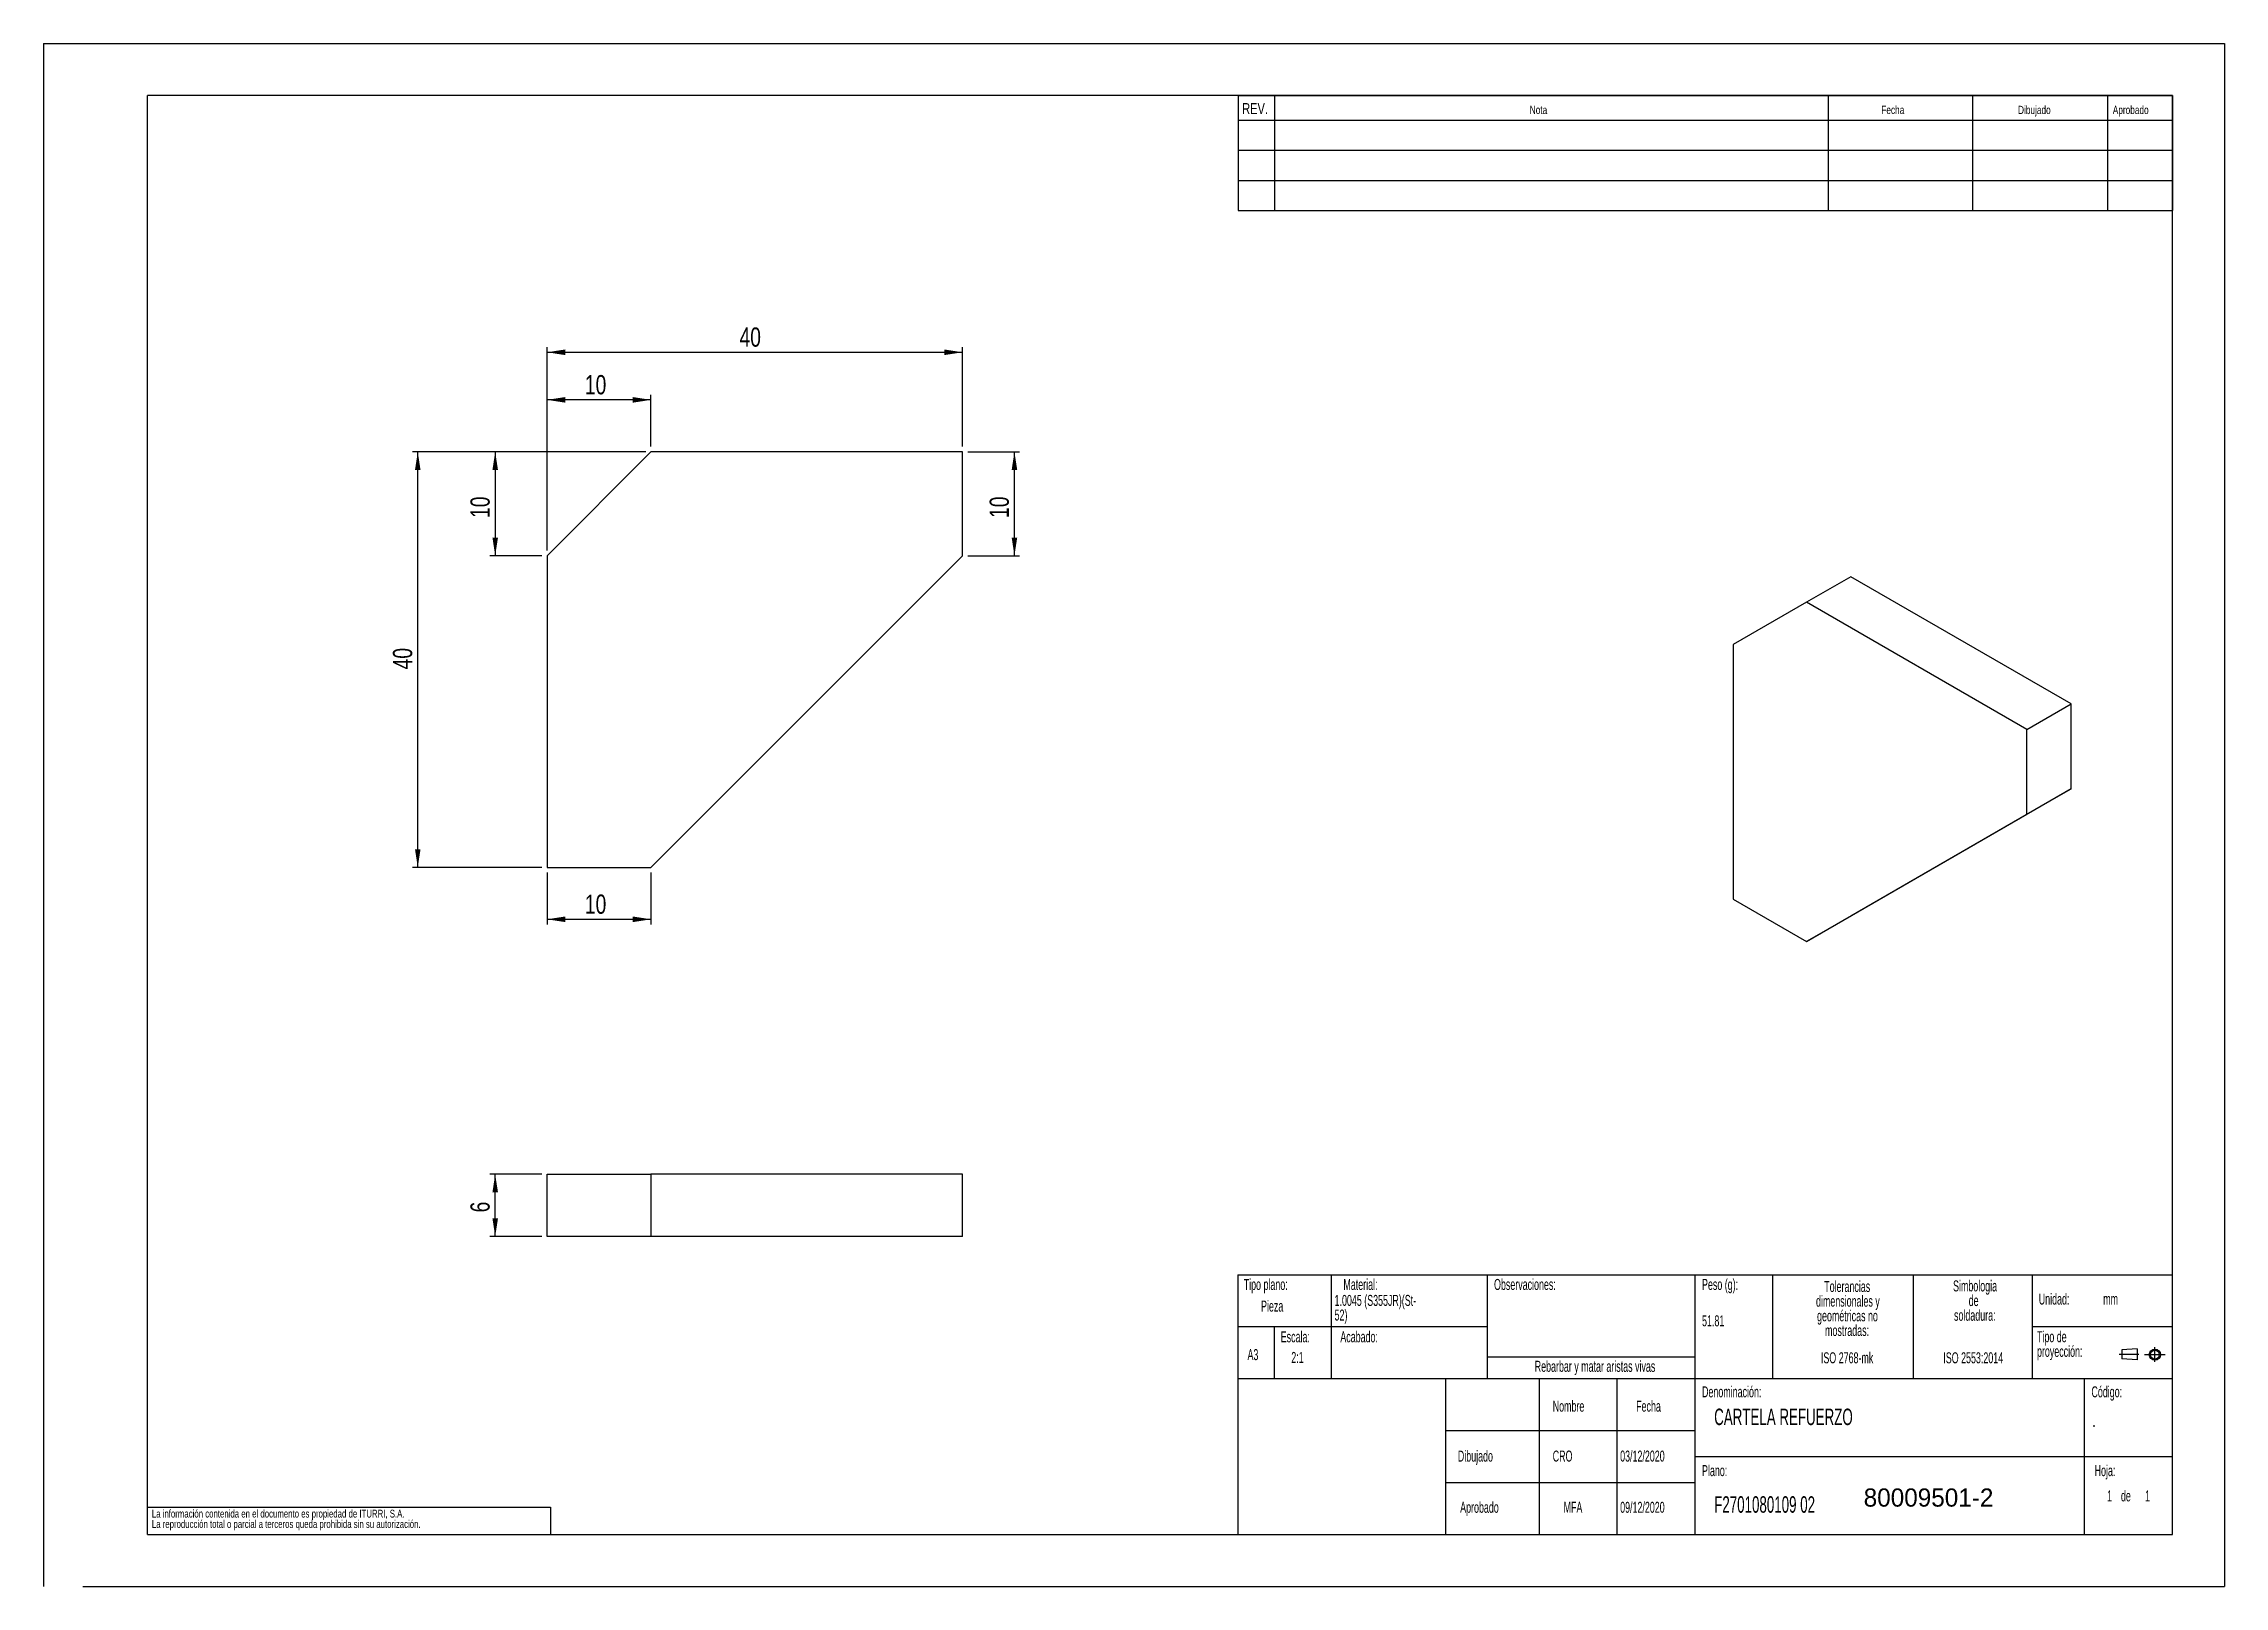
# Model space of a CAD drawing. Extents: x 0 to 2826, y 0 to 813.
# Drawn here: x 0 to 420, y 0 to 297 of the extents above; entities that cross this region are included whole.
import ezdxf

# ---------------------------------------------------------------- set-up
doc = ezdxf.new("R2010")
doc.units = 0
doc.linetypes.add('SLD-CENTRADA-TRAZOS-LARGOS', pattern=[19.05, 15.24, -1.27, 1.27, -1.27])
doc.linetypes.add('SLD-CONTINUA', pattern=[0])
doc.layers.get('0').update_dxf_attribs({"linetype": 'CONTINUOUS'})
doc.layers.add('FORMATO', color=7, linetype='SLD-CONTINUA')
doc.layers.add('SLD-0', color=179, linetype='SLD-CONTINUA')
doc.styles.add('SLDTEXTSTYLE0', font='TXT', dxfattribs={"width": 0.605})
doc.styles.add('SLDTEXTSTYLE1', font='TXT', dxfattribs={"width": 0.75})
doc.dimstyles.new('SLDDIMSTYLE0', dxfattribs={"dimtxt": 3.704167, "dimasz": 3.5, "dimexe": 0, "dimexo": 0.0625, "dimgap": 0.926042, "dimtad": 1, "dimdec": 1, "dimlfac": 0.5, "dimrnd": 1e-09, "dimzin": 12, "dimdsep": 46, "dimtxsty": 'SLDTEXTSTYLE1', "dimsah": 1, "dimcen": 0.09, "dimadec": 0, "dimazin": 0, "dimtfac": 1, "dimtdec": 1, "dimtofl": 0, "dimtmove": 0, "dimatfit": 3, "dimfxl": 1, "dimtolj": 1, "dimtzin": 12, "dimarcsym": 0})

msp = doc.modelspace()

# ---------------------------------------------------------------- texts
at = {"insert": (350.53, 18.85), "char_height": 3.5, "attachment_point": 1}
msp.add_mtext_dynamic_manual_height_columns('80009501-2', width=52.0817, gutter_width=17.5, heights=[0], dxfattribs=at)
at = {"layer": 'FORMATO', "attachment_point": 1, "style": 'SLDTEXTSTYLE1'}
for s, insert, char_height in [('REV.', (230.84, 285.55), 2.117), ('Nota', (286.22, 285.03), 1.587), ('Fecha', (353.93, 285.03), 1.587), ('Dibujado', (380.26, 285.03), 1.587), ('Aprobado', (398.51, 285.03), 1.587)]:
    msp.add_mtext(s, dxfattribs=dict(at, insert=insert, char_height=char_height))
at = {"layer": 'SLD-0', "style": 'SLDTEXTSTYLE0'}
for s, insert, char_height, attachment_point in [('Tipo plano:', (231.13, 59.18), 2.1167, 1), ('Tipo plano:', (231.13, 59.18), 2.1167, 1), ('Material:', (250.33, 59.18), 2.117, 1), ('Material:', (250.33, 59.18), 2.117, 1), ('Observaciones:', (279.34, 59.18), 2.1167, 1), ('Observaciones:', (279.34, 59.18), 2.1167, 1), ('Peso (g):', (319.4, 59.18), 2.117, 1), ('Peso (g):', (319.4, 59.18), 2.117, 1), ('Pieza', (234.47, 55.02), 2.117, 1), ('Pieza', (234.47, 55.02), 2.117, 1), ('Unidad:', (384.25, 56.37), 2.117, 1), ('Unidad:', (384.25, 56.37), 2.117, 1), ('mm', (396.66, 56.37), 2.117, 1), ('mm', (396.66, 56.37), 2.117, 1), ('51.81', (319.4, 52.18), 2.117, 1), ('51.81', (319.4, 52.18), 2.117, 1), ('Escala:', (238.26, 49.1), 2.117, 1), ('Escala:', (238.26, 49.1), 2.117, 1), ('Acabado:', (249.74, 49.1), 2.117, 1), ('Acabado:', (249.74, 49.1), 2.117, 1), ('A3', (231.86, 45.67), 2.117, 1), ('A3', (231.86, 45.67), 2.117, 1), ('2:1', (240.29, 45.13), 2.117, 1), ('2:1', (240.29, 45.13), 2.117, 1), ('Rebarbar y matar aristas vivas', (298.79, 43.42), 2.1167, 2), ('Rebarbar y matar aristas vivas', (298.79, 43.42), 2.1167, 2), ('ISO 2768-mk', (347.34, 45.06), 2.1167, 2), ('ISO 2768-mk', (347.34, 45.06), 2.1167, 2), ('ISO 2553:2014', (371.63, 45.06), 2.1167, 2), ('ISO 2553:2014', (371.63, 45.06), 2.1167, 2), ('Denominación:', (319.4, 38.51), 2.1167, 1), ('Denominación:', (319.4, 38.51), 2.1167, 1), ('Código:', (394.4, 38.51), 2.117, 1), ('Código:', (394.4, 38.51), 2.117, 1), ('Nombre', (290.64, 35.75), 2.117, 1), ('Nombre', (290.64, 35.75), 2.117, 1), ('Fecha', (306.71, 35.75), 2.117, 1), ('Fecha', (306.71, 35.75), 2.117, 1), ('CARTELA REFUERZO', (321.74, 34.22), 3.175, 1), ('CARTELA REFUERZO', (321.74, 34.22), 3.175, 1), ('-', (394.59, 32.19), 2.12, 1), ('-', (394.59, 32.19), 2.12, 1), ('Dibujado', (272.37, 26.14), 2.117, 1), ('Dibujado', (272.37, 26.14), 2.117, 1), ('CRO', (290.64, 26.14), 2.117, 1), ('03/12/2020', (303.63, 26.14), 2.117, 1), ('Plano:', (319.4, 23.34), 2.117, 1), ('Plano:', (319.4, 23.34), 2.117, 1), ('Hoja:', (395.01, 23.34), 2.117, 1), ('Hoja:', (395.01, 23.34), 2.117, 1), ('F2701080109 02', (321.74, 17.35), 3.175, 1), ('F2701080109 02', (321.74, 17.35), 3.175, 1), ('1', (397.41, 18.47), 2.12, 1), ('1', (397.41, 18.47), 2.12, 1), ('1', (397.41, 18.47), 2.12, 1), ('1', (397.41, 18.47), 2.12, 1), ('de', (400.08, 18.47), 2.117, 1), ('de', (400.08, 18.47), 2.117, 1), ('de', (400.08, 18.47), 2.117, 1), ('de', (400.08, 18.47), 2.117, 1), ('1', (404.73, 18.47), 2.12, 1), ('1', (404.73, 18.47), 2.12, 1), ('1', (404.73, 18.47), 2.12, 1), ('1', (404.73, 18.47), 2.12, 1), ('Aprobado', (272.82, 16.28), 2.117, 1), ('Aprobado', (272.82, 16.28), 2.117, 1), ('MFA', (292.74, 16.28), 2.117, 1), ('09/12/2020', (303.63, 16.28), 2.117, 1)]:
    msp.add_mtext(s, dxfattribs=dict(at, insert=insert, char_height=char_height, attachment_point=attachment_point))

# ---------------------------------------------------------------- blocks, each defined once
blk = doc.blocks.new('BLOQUE3')
at = {"color": 7, "linetype": 'SLD-CENTRADA-TRAZOS-LARGOS'}
for p, q in [((397.92, 130.06), (394.8, 130.06)), ((398.88, 130.02), (402.16, 130.02)), ((400.52, 128.85), (400.52, 131.19))]:
    blk.add_line(p, q, dxfattribs=at)
at = {"color": 7, "linetype": 'SLD-CONTINUA'}
for p, q in [((397.68, 130.95), (395.23, 130.77)), ((395.23, 130.77), (395.23, 129.34)), ((397.68, 130.95), (397.68, 129.16)), ((397.68, 129.16), (395.23, 129.34))]:
    blk.add_line(p, q, dxfattribs=at)
for radius in [0.892, 0.713]:
    blk.add_circle((400.52, 130.02), radius, dxfattribs=at)
blk = doc.blocks.new('SW_NOTE_0')
at = {"layer": 'SLD-0', "color": 0, "attachment_point": 2, "style": 'SLDTEXTSTYLE0'}
for s, insert, char_height in [('dimensionales y', (7.54, -0.09), 2.1167), ('Tolerancias', (7.41, 2.73), 2.1167), ('geométricas no', (7.46, -2.92), 2.1167), ('mostradas:', (7.38, -5.74), 2.117)]:
    blk.add_mtext(s, dxfattribs=dict(at, insert=insert, char_height=char_height))
blk = doc.blocks.new('SW_NOTE_0_1')
at = {"layer": 'SLD-0', "color": 0, "attachment_point": 1, "style": 'SLDTEXTSTYLE0'}
for s, insert, char_height in [('Tipo de', (0, 2.73), 2.117), ('proyección:', (0, -0.09), 2.1167)]:
    blk.add_mtext(s, dxfattribs=dict(at, insert=insert, char_height=char_height))
blk = doc.blocks.new('SW_NOTE_0_2')
at = {"layer": 'SLD-0', "color": 0, "char_height": 2.117, "attachment_point": 2, "style": 'SLDTEXTSTYLE0'}
for s, insert in [('Simbologia', (7.11, 2.73)), ('de', (6.84, -0.09)), ('soldadura:', (7.06, -2.92))]:
    blk.add_mtext(s, dxfattribs=dict(at, insert=insert))
blk = doc.blocks.new('SW_NOTE_0_3')
at = {"layer": 'SLD-0', "color": 0, "attachment_point": 1, "style": 'SLDTEXTSTYLE0'}
for s, insert, char_height in [('52)', (0, -0.09), 2.117), ('1.0045 (S355JR)(St-', (0, 2.73), 2.1167)]:
    blk.add_mtext(s, dxfattribs=dict(at, insert=insert, char_height=char_height))
blk = doc.blocks.new('SW_NOTE_0_4')
at = {"layer": 'SLD-0', "color": 0, "char_height": 1.5, "attachment_point": 1, "style": 'SLDTEXTSTYLE1'}
for s, insert in [('La información contenida en el documento es propiedad de ITURRI, S.A.', (0, 1.93)), ('La reproducción total o parcial a terceros queda prohibida sin su autorización.', (0, -0.07))]:
    blk.add_mtext(s, dxfattribs=dict(at, insert=insert))
blk = doc.blocks.new('SW_NOTE_0_5')
at = {"layer": 'SLD-0', "color": 0, "attachment_point": 2, "style": 'SLDTEXTSTYLE0'}
for s, insert, char_height in [('dimensionales y', (7.54, -0.09), 2.1167), ('Tolerancias', (7.41, 2.73), 2.1167), ('geométricas no', (7.46, -2.92), 2.1167), ('mostradas:', (7.38, -5.74), 2.117)]:
    blk.add_mtext(s, dxfattribs=dict(at, insert=insert, char_height=char_height))
blk = doc.blocks.new('SW_NOTE_0_6')
at = {"layer": 'SLD-0', "color": 0, "attachment_point": 1, "style": 'SLDTEXTSTYLE0'}
for s, insert, char_height in [('Tipo de', (0, 2.73), 2.117), ('proyección:', (0, -0.09), 2.1167)]:
    blk.add_mtext(s, dxfattribs=dict(at, insert=insert, char_height=char_height))
blk = doc.blocks.new('SW_NOTE_0_7')
at = {"layer": 'SLD-0', "color": 0, "char_height": 2.117, "attachment_point": 2, "style": 'SLDTEXTSTYLE0'}
for s, insert in [('Simbologia', (7.11, 2.73)), ('de', (6.84, -0.09)), ('soldadura:', (7.06, -2.92))]:
    blk.add_mtext(s, dxfattribs=dict(at, insert=insert))
blk = doc.blocks.new('SW_NOTE_0_8')
at = {"layer": 'SLD-0', "color": 0, "attachment_point": 1, "style": 'SLDTEXTSTYLE0'}
for s, insert, char_height in [('52)', (0, -0.09), 2.117), ('1.0045 (S355JR)(St-', (0, 2.73), 2.1167)]:
    blk.add_mtext(s, dxfattribs=dict(at, insert=insert, char_height=char_height))
blk = doc.blocks.new('SW_NOTE_0_9')
at = {"layer": 'SLD-0', "color": 0, "char_height": 1.5, "attachment_point": 1, "style": 'SLDTEXTSTYLE1'}
for s, insert in [('La información contenida en el documento es propiedad de ITURRI, S.A.', (0, 1.93)), ('La reproducción total o parcial a terceros queda prohibida sin su autorización.', (0, -0.07))]:
    blk.add_mtext(s, dxfattribs=dict(at, insert=insert))
blk = doc.blocks.new('_D')
at = {"layer": 'FORMATO', "color": 7, "transparency": 16777216}
for p, q in [((115.97, 218.42), (71.06, 218.42)), ((72.06, 138.42), (72.06, 218.42)), ((95.97, 138.42), (71.06, 138.42))]:
    blk.add_line(p, q, dxfattribs=at)
for points in [[(72.06, 218.42), (71.52, 214.92), (72.59, 214.92)], [(72.06, 138.42), (72.59, 141.92), (71.52, 141.92)]]:
    blk.add_solid(points, dxfattribs=at)
at = {"layer": 'FORMATO', "color": 7, "transparency": 16777216, "insert": (67.28, 176.53), "char_height": 3.704, "attachment_point": 1, "rotation": 90, "style": 'SLDTEXTSTYLE1'}
blk.add_mtext('40', dxfattribs=at)
blk = doc.blocks.new('_D_1')
at = {"layer": 'FORMATO', "color": 7, "transparency": 16777216}
for p, q in [((96.97, 137.42), (96.97, 127.42)), ((116.97, 137.42), (116.97, 127.42)), ((96.97, 128.42), (116.97, 128.42))]:
    blk.add_line(p, q, dxfattribs=at)
for points in [[(96.97, 128.42), (100.47, 127.88), (100.47, 128.96)], [(116.97, 128.42), (113.47, 128.96), (113.47, 127.88)]]:
    blk.add_solid(points, dxfattribs=at)
at = {"layer": 'FORMATO', "color": 7, "transparency": 16777216, "insert": (104.24, 133.19), "char_height": 3.704, "attachment_point": 1, "style": 'SLDTEXTSTYLE1'}
blk.add_mtext('10', dxfattribs=at)
blk = doc.blocks.new('_D_2')
at = {"layer": 'FORMATO', "color": 7, "transparency": 16777216}
for p, q in [((177.97, 218.42), (187.97, 218.42)), ((186.97, 198.42), (186.97, 218.42)), ((177.97, 198.42), (187.97, 198.42))]:
    blk.add_line(p, q, dxfattribs=at)
for points in [[(186.97, 218.42), (186.44, 214.92), (187.51, 214.92)], [(186.97, 198.42), (187.51, 201.92), (186.44, 201.92)]]:
    blk.add_solid(points, dxfattribs=at)
at = {"layer": 'FORMATO', "color": 7, "transparency": 16777216, "insert": (182.2, 205.68), "char_height": 3.704, "attachment_point": 1, "rotation": 90, "style": 'SLDTEXTSTYLE1'}
blk.add_mtext('10', dxfattribs=at)
blk = doc.blocks.new('_D_3')
at = {"layer": 'FORMATO', "color": 7, "transparency": 16777216}
for p, q in [((96.97, 199.42), (96.97, 238.58)), ((96.97, 237.58), (176.97, 237.58)), ((176.97, 219.42), (176.97, 238.58))]:
    blk.add_line(p, q, dxfattribs=at)
for points in [[(96.97, 237.58), (100.47, 237.04), (100.47, 238.12)], [(176.97, 237.58), (173.47, 238.12), (173.47, 237.04)]]:
    blk.add_solid(points, dxfattribs=at)
at = {"layer": 'FORMATO', "color": 7, "transparency": 16777216, "insert": (134.02, 242.36), "char_height": 3.704, "attachment_point": 1, "style": 'SLDTEXTSTYLE1'}
blk.add_mtext('40', dxfattribs=at)
blk = doc.blocks.new('_D_4')
at = {"layer": 'FORMATO', "color": 7, "transparency": 16777216}
for p, q in [((96.97, 199.42), (96.97, 229.42)), ((116.97, 228.42), (96.97, 228.42)), ((116.97, 219.42), (116.97, 229.42))]:
    blk.add_line(p, q, dxfattribs=at)
for points in [[(96.97, 228.42), (100.47, 227.88), (100.47, 228.96)], [(116.97, 228.42), (113.47, 228.96), (113.47, 227.88)]]:
    blk.add_solid(points, dxfattribs=at)
at = {"layer": 'FORMATO', "color": 7, "transparency": 16777216, "insert": (104.24, 233.19), "char_height": 3.704, "attachment_point": 1, "style": 'SLDTEXTSTYLE1'}
blk.add_mtext('10', dxfattribs=at)
blk = doc.blocks.new('_D_5')
at = {"layer": 'FORMATO', "color": 7, "transparency": 16777216}
for p, q in [((115.97, 218.42), (85.97, 218.42)), ((86.97, 218.42), (86.97, 198.42)), ((95.97, 198.42), (85.97, 198.42))]:
    blk.add_line(p, q, dxfattribs=at)
for points in [[(86.97, 218.42), (86.44, 214.92), (87.51, 214.92)], [(86.97, 198.42), (87.51, 201.92), (86.44, 201.92)]]:
    blk.add_solid(points, dxfattribs=at)
at = {"layer": 'FORMATO', "color": 7, "transparency": 16777216, "insert": (82.2, 205.68), "char_height": 3.704, "attachment_point": 1, "rotation": 90, "style": 'SLDTEXTSTYLE1'}
blk.add_mtext('10', dxfattribs=at)
blk = doc.blocks.new('_D_6')
at = {"layer": 'FORMATO', "color": 7, "transparency": 16777216}
for p, q in [((95.97, 79.35), (85.97, 79.35)), ((86.97, 67.35), (86.97, 79.35)), ((95.97, 67.35), (85.97, 67.35))]:
    blk.add_line(p, q, dxfattribs=at)
for points in [[(86.97, 79.35), (86.44, 75.85), (87.51, 75.85)], [(86.97, 67.35), (87.51, 70.85), (86.44, 70.85)]]:
    blk.add_solid(points, dxfattribs=at)
at = {"layer": 'FORMATO', "color": 7, "transparency": 16777216, "insert": (82.2, 71.99), "char_height": 3.7, "attachment_point": 1, "rotation": 90, "style": 'SLDTEXTSTYLE1'}
blk.add_mtext('6', dxfattribs=at)

# ---------------------------------------------------------------- dimensions: what is measured, and where the dimension line sits
at = {"layer": 'FORMATO', "color": 7}
for base, p1, p2, picture, middle in [((176.97, 237.58), (96.97, 198.42), (176.97, 218.42), '_D_3', (136.76, 237.58)), ((96.97, 228.42), (116.97, 218.42), (96.97, 198.42), '_D_4', (106.97, 228.42)), ((116.97, 128.42), (96.97, 138.42), (116.97, 138.42), '_D_1', (106.97, 128.42))]:
    dim = msp.add_linear_dim(base=base, p1=p1, p2=p2, dimstyle='SLDDIMSTYLE0', dxfattribs=at)
    dim.commit()
    dim.dimension.update_dxf_attribs({"geometry": picture, "text_midpoint": middle, "dimtype": 160})
for base, p1, p2, picture, middle in [((72.06, 218.42), (96.97, 138.42), (116.97, 218.42), '_D', (72.06, 179.27)), ((86.97, 198.42), (116.97, 218.42), (96.97, 198.42), '_D_5', (86.97, 208.42)), ((186.97, 218.42), (176.97, 198.42), (176.97, 218.42), '_D_2', (186.97, 208.42)), ((86.97, 79.35), (96.97, 67.35), (96.97, 79.35), '_D_6', (86.97, 73.35))]:
    dim = msp.add_linear_dim(base=base, p1=p1, p2=p2, angle=90, dimstyle='SLDDIMSTYLE0', dxfattribs=at)
    dim.commit()
    dim.dimension.update_dxf_attribs({"geometry": picture, "text_midpoint": middle, "dimtype": 160})

# ---------------------------------------------------------------- linework, layer by layer
at = {"color": 7, "linetype": 'SLD-CONTINUA'}
for p, q in [((0, 297), (420, 297)), ((0, 297), (0, 0)), ((420, 297), (420, 0)), ((410, 287), (20, 287)), ((20, 10), (20, 287)), ((410, 10), (410, 287)), ((116.97, 218.42), (96.97, 198.42)), ((176.97, 218.42), (116.97, 218.42)), ((176.97, 198.42), (176.97, 218.42)), ((96.97, 198.42), (96.97, 138.42)), ((116.97, 138.42), (176.97, 198.42)), ((348.04, 194.37), (339.55, 189.47)), ((390.46, 169.87), (348.04, 194.37)), ((339.55, 189.47), (325.41, 181.3)), ((381.98, 164.98), (339.55, 189.47)), ((325.41, 181.3), (325.41, 132.31)), ((381.98, 164.98), (390.46, 169.87)), ((390.46, 153.54), (390.46, 169.87)), ((381.98, 148.64), (381.98, 164.98)), ((390.46, 153.54), (348.04, 129.04)), ((381.98, 148.64), (390.46, 153.54)), ((339.55, 124.14), (381.98, 148.64)), ((96.97, 138.42), (116.97, 138.42)), ((325.41, 132.31), (339.55, 124.14)), ((348.04, 129.04), (339.55, 124.14)), ((96.97, 67.35), (96.97, 79.35)), ((96.97, 79.35), (116.97, 79.35)), ((116.97, 79.35), (116.97, 67.35)), ((176.97, 79.35), (116.97, 79.35)), ((176.97, 67.35), (176.97, 79.35)), ((116.97, 67.35), (96.97, 67.35)), ((176.97, 67.35), (116.97, 67.35)), ((230, 60), (410, 60)), ((230, 60), (230, 10)), ((20, 10), (410, 10)), ((7.53, 0), (420, 0))]:
    msp.add_line(p, q, dxfattribs=at)
at = {"layer": 'FORMATO'}
for p, q in [((230.09, 287), (410, 287)), ((230.09, 287), (230.09, 264.87)), ((237.03, 287), (237.03, 264.87)), ((343.66, 287), (343.66, 264.87)), ((371.46, 287), (371.46, 264.87)), ((397.51, 287), (397.51, 264.87)), ((410, 287), (410, 264.87)), ((230.09, 282.27), (410, 282.27)), ((230.09, 276.47), (410, 276.47)), ((230.09, 270.67), (410, 270.67)), ((230.09, 264.87), (410, 264.87))]:
    msp.add_line(p, q, dxfattribs=at)
at = {"layer": 'SLD-0'}
for p, q in [((248, 60), (248, 40)), ((278, 60), (278, 40)), ((318, 60), (318, 40)), ((333, 60), (333, 40)), ((360.08, 60), (360.08, 40)), ((383, 60), (383, 40)), ((230, 50), (248, 50)), ((237, 50), (237, 40)), ((248, 50), (278, 50)), ((383, 50), (410, 50)), ((278, 44.16), (318, 44.16)), ((230, 40), (410, 40)), ((270, 40), (270, 10)), ((288, 40), (288, 10)), ((303, 40), (303, 10)), ((318, 40), (318, 10)), ((393, 40), (393, 10)), ((270, 30), (318, 30)), ((318, 25), (393, 25)), ((393, 25), (410, 25)), ((270, 20), (318, 20)), ((20, 15.25), (97.63, 15.25)), ((97.63, 15.25), (97.63, 10))]:
    msp.add_line(p, q, dxfattribs=at)

# ---------------------------------------------------------------- block references
at = {"color": 7, "linetype": 'Continuous', "xscale": 1.2, "yscale": 1.2, "zscale": 1.2}
msp.add_blockref('BLOQUE3', (-74.01, -111.41), dxfattribs=at)
msp.add_blockref('BLOQUE3', (-74.01, -111.41), dxfattribs=at)
at = {"layer": 'SLD-0'}
for name, p in [('SW_NOTE_0', (339.95, 56.06)), ('SW_NOTE_0_5', (339.95, 56.06)), ('SW_NOTE_0_2', (364.87, 56.17)), ('SW_NOTE_0_7', (364.87, 56.17)), ('SW_NOTE_0_3', (248.63, 53.38)), ('SW_NOTE_0_8', (248.63, 53.38)), ('SW_NOTE_0_1', (383.91, 46.39)), ('SW_NOTE_0_6', (383.91, 46.39)), ('SW_NOTE_0_4', (20.84, 12.82)), ('SW_NOTE_0_9', (20.84, 12.82))]:
    msp.add_blockref(name, p, dxfattribs=at)

msp.set_redraw_order([(e.dxf.handle, doc.entitydb.next_handle()) for e in msp.query("TEXT MTEXT ATTDEF DIMENSION ARC_DIMENSION")])  # texts and dimensions are drawn at this point

doc.saveas('drawing.dxf')
